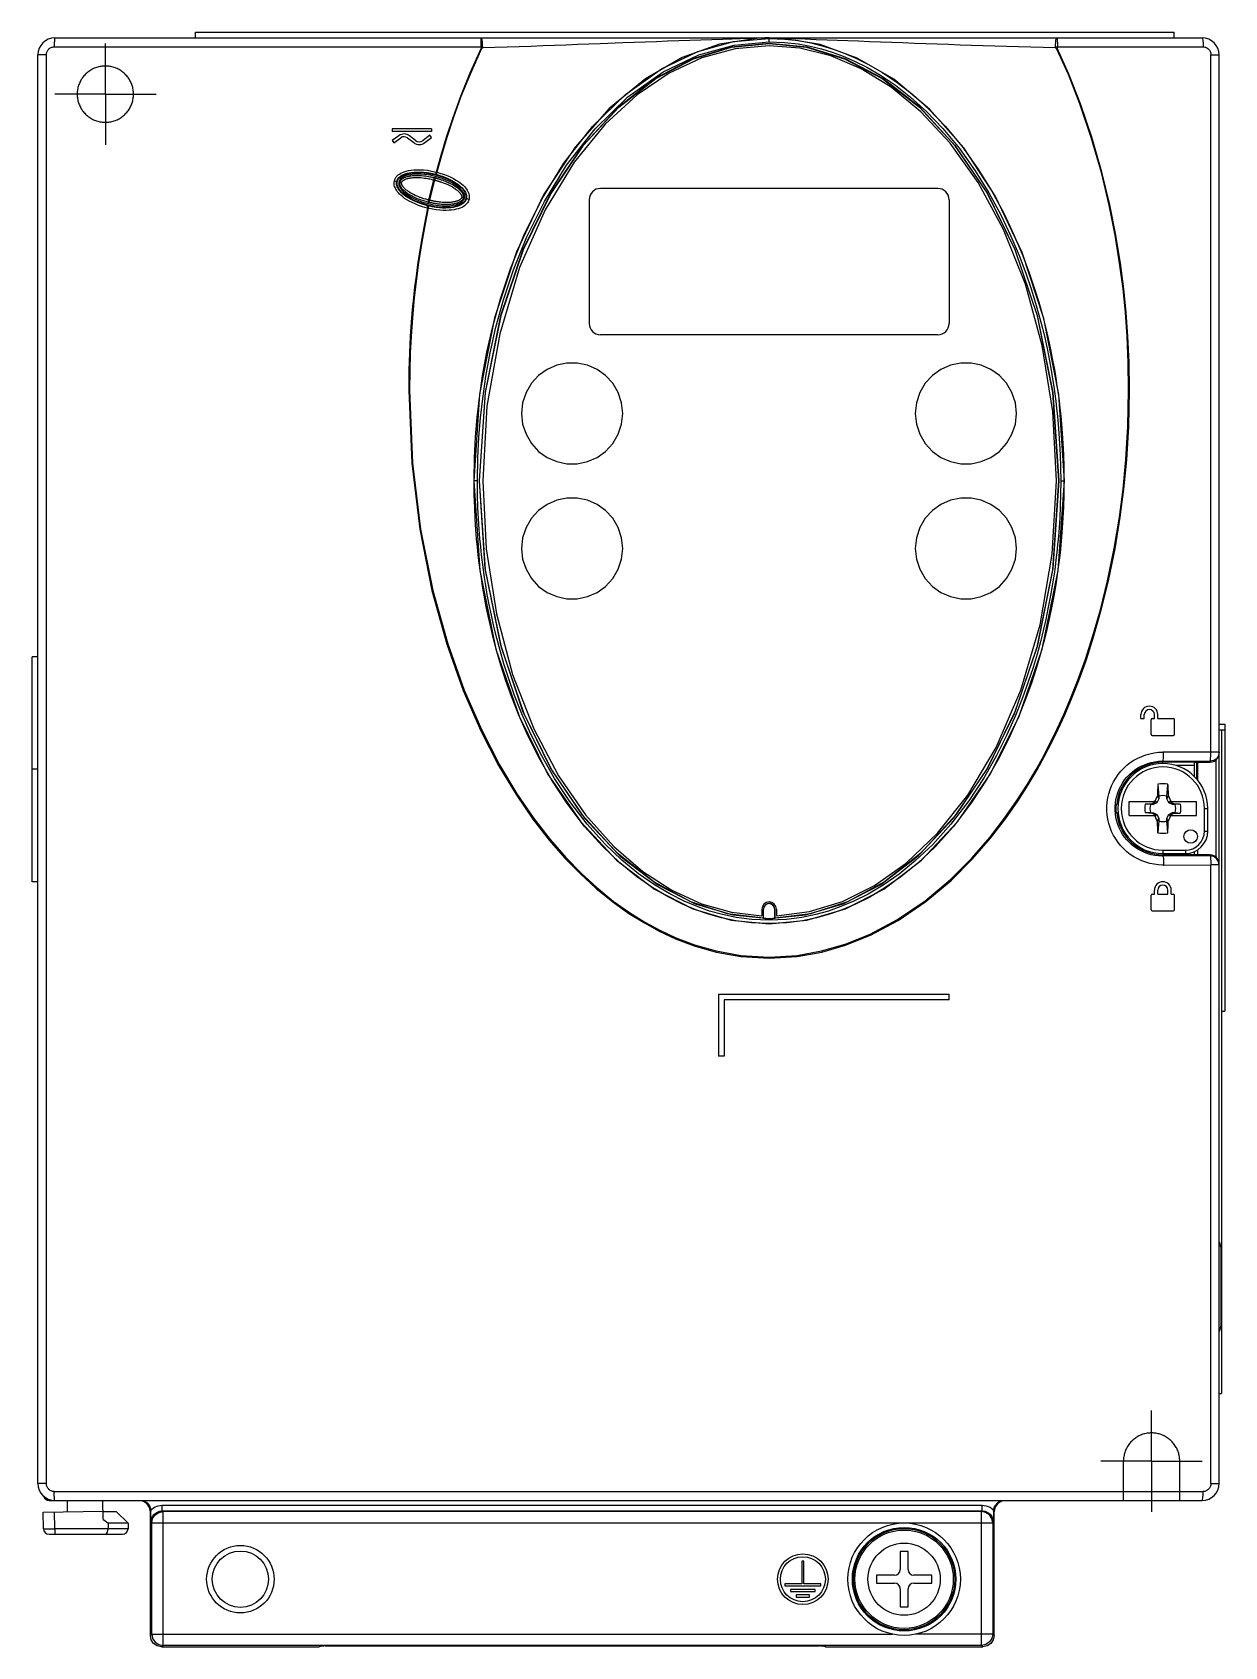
# Model space of a CAD drawing. Header units: millimetres. Extents: x 0 to 106, y 0 to 144.
import ezdxf

# ---------------------------------------------------------------- set-up
doc = ezdxf.new("R2010")
doc.units = ezdxf.units.MM

# ---------------------------------------------------------------- blocks, each defined once
blk = doc.blocks.new('atv31hu11m2f')
at = {"color": 4}
for p, q in [((-86.2, 33.08), (15.8, 33.08)), ((-73.7, 33.58), (13.3, 33.58)), ((-73.7, 33.08), (-73.7, 33.58)), ((-48.32, 33.08), (-48.33, 33.02)), ((-25.88, 32.75), (-22.7, 33.03)), ((-22.7, 33.08), (-23.08, 33.08)), ((-22.27, 33.07), (-22.7, 33.08)), ((-22.7, 32.73), (-22.7, 33.08)), ((-22.7, 33.03), (-21.31, 32.98)), ((-18.17, 32.49), (-21.41, 33.03)), ((2.88, 33.08), (2.9, 33.02)), ((13.3, 33.08), (13.3, 33.58)), ((-87.7, -95.42), (-87.7, 31.58)), ((-86.95, 31.58), (-87.7, 31.58)), ((-86.95, -95.42), (-86.95, 31.58)), ((-86.25, 32.28), (-48.34, 32.28)), ((-81.7, 28.08), (-81.7, 32.58)), ((-48.26, 32.14), (-48.31, 32.16)), ((-26.04, 32.25), (-22.7, 32.58)), ((-25.82, 32.45), (-22.7, 32.73)), ((-22.7, 32.59), (-22.7, 32.58)), ((2.94, 32.28), (15.87, 32.28)), ((16.58, -30.42), (16.58, 31.58)), ((16.58, 31.58), (17.3, 31.58)), ((17.3, -95.42), (17.3, 31.58)), ((-81.7, 28.08), (-86.2, 28.08)), ((-81.7, 28.08), (-77.2, 28.08)), ((-81.7, 28.08), (-81.7, 23.58)), ((-52.7, 25.01), (-56.2, 25.01)), ((-56.2, 25.01), (-56.2, 24.76)), ((-52.7, 24.76), (-56.2, 24.76)), ((-52.86, 24.44), (-53.46, 23.96)), ((-52.7, 24.24), (-52.86, 24.44)), ((-52.7, 25.01), (-52.7, 24.76)), ((-55.62, 24.38), (-56.2, 23.96)), ((-56.2, 23.96), (-56.06, 23.76)), ((-56.06, 23.76), (-55.44, 24.2)), ((-54.84, 24.19), (-54.29, 23.77)), ((-54.14, 23.96), (-54.66, 24.37)), ((-53.31, 23.77), (-52.7, 24.24)), ((-56, 20.38), (-55.97, 20.5)), ((-55.76, 20.32), (-55.8, 20.33)), ((-55.76, 20.32), (-55.61, 20.6)), ((-55.76, 20.01), (-55.76, 20.32)), ((-55.61, 20.29), (-55.52, 20.26)), ((-55.52, 20.26), (-55.46, 20.25)), ((-55.46, 20.25), (-55.37, 20.22)), ((-55.22, 20.72), (-55.37, 20.63)), ((-52.52, 20.46), (-52.97, 18.68)), ((-52.44, 20.44), (-52.88, 18.66)), ((-52.73, 21.05), (-52.34, 20.96)), ((-52.7, 21.25), (-52.29, 21.16)), ((-52.44, 20.44), (-52.52, 20.46)), ((-52.44, 20.44), (-52.4, 20.43)), ((-52.4, 20.77), (-52.43, 20.65)), ((-52.43, 20.65), (-52.4, 20.64)), ((-52.36, 20.92), (-52.35, 20.97)), ((-52.34, 20.96), (-51.98, 20.86)), ((-52.24, 21.14), (-52.29, 21.16)), ((-52.97, 18.68), (-52.88, 18.66)), ((-52.85, 18.65), (-52.88, 18.66)), ((-49.79, 18.83), (-50.04, 18.89)), ((-49.65, 18.8), (-49.79, 18.52)), ((-49.65, 19.11), (-49.65, 18.8)), ((-49.65, 18.8), (-49.61, 18.79)), ((-49.37, 18.73), (-49.41, 18.61)), ((-38.7, 18.7), (-38.7, 7.7)), ((-7.7, 19.7), (-37.7, 19.7)), ((-6.7, 18.7), (-6.7, 7.7)), ((-53.08, 17.95), (-53.11, 17.96)), ((-53.06, 17.95), (-53.08, 17.95)), ((-53, 17.94), (-53.06, 17.95)), ((-53.04, 18.2), (-53.05, 18.15)), ((-53.03, 18.15), (-53.05, 18.15)), ((-52.42, 18.08), (-53.04, 18.2)), ((-53, 18.14), (-53.03, 18.15)), ((-53, 18.35), (-52.97, 18.47)), ((-52.64, 18.07), (-53, 18.14)), ((-52.63, 17.86), (-53, 17.94)), ((-52.94, 18.47), (-52.97, 18.47)), ((-52.9, 18.45), (-52.94, 18.47)), ((-52.81, 18.64), (-52.85, 18.65)), ((-50.17, 18.4), (-50.03, 18.49)), ((-7.7, 6.7), (-37.7, 6.7)), ((-54.74, 1.78), (-54.67, 1.78)), ((9.34, 1.78), (9.26, 1.78)), ((-48.44, 1.4), (-48.95, -6.3)), ((-48.92, -6.3), (-48.95, -6.3)), ((-48.63, -6.3), (-48.92, -6.3)), ((-48.47, -6.3), (-48.45, -6.3)), ((3, -14.26), (3.55, -6.3)), ((3.06, -6.3), (3.05, -6.3)), ((3.22, -6.3), (3.55, -6.3)), ((-88.2, -41.92), (-88.2, -21.92)), ((-87.7, -21.92), (-88.2, -21.92)), ((10.35, -27.42), (10.35, -27.07)), ((10.65, -27.42), (10.65, -27.07)), ((11.55, -27.42), (11.55, -27.07)), ((11.85, -27.42), (11.85, -27.07)), ((10.35, -27.42), (10.65, -27.42)), ((11.25, -28.82), (11.25, -27.52)), ((11.35, -27.42), (11.55, -27.42)), ((11.85, -27.42), (13.25, -27.42)), ((13.35, -28.82), (13.35, -27.52)), ((17.3, -27.92), (17.8, -27.92)), ((17.3, -28.42), (17.8, -28.42)), ((17.5, -28.42), (17.5, -87.42)), ((17.8, -27.92), (17.8, -53.42)), ((11.35, -28.92), (13.25, -28.92)), ((12.37, -30.4), (12.3, -30.4)), ((12.3, -31.42), (12.3, -31.2)), ((15.1, -31.31), (12.3, -31.31)), ((16.58, -30.42), (12.37, -30.4)), ((15.1, -32.58), (15.1, -31.3)), ((15.1, -31.3), (16.5, -31.3)), ((15.1, -31.3), (16.5, -31.3)), ((15.33, -31.62), (15.33, -31.3)), ((15.37, -31.3), (15.37, -31.62)), ((15.39, -31.3), (15.39, -32.89)), ((16.5, -31.22), (16.5, -31.3)), ((16.5, -31.3), (16.5, -31.3)), ((17.3, -30.42), (16.58, -30.42)), ((17, -31.12), (17, -39.72)), ((-87.7, -31.92), (-88.2, -31.92)), ((15.1, -31.6), (13.49, -31.6)), ((15.33, -32.81), (15.33, -31.62)), ((15.37, -31.62), (15.33, -31.62)), ((15.37, -31.62), (15.37, -32.86)), ((11.83, -33.99), (11.83, -34.3)), ((11.85, -33.27), (11.83, -33.99)), ((11.94, -34.33), (11.94, -34.56)), ((12.66, -34.56), (12.66, -34.33)), ((8.2, -35), (8.18, -35.01)), ((8.2, -35.84), (8.18, -35.83)), ((8.25, -35), (8.2, -35)), ((8.2, -35.84), (8.25, -35.84)), ((8.33, -35.02), (8.22, -35.02)), ((8.33, -35.82), (8.22, -35.82)), ((8.33, -35), (8.25, -35)), ((8.25, -35.84), (8.33, -35.84)), ((8.32, -35.8), (8.31, -35.8)), ((9.3, -34.79), (11.71, -34.79)), ((9.3, -36.05), (9.3, -34.79)), ((10.73, -35.78), (11.21, -35.78)), ((11.44, -35.06), (11.21, -35.06)), ((11.32, -35.01), (11.44, -35.06)), ((11.34, -35.84), (11.48, -35.8)), ((11.78, -34.9), (11.44, -35.06)), ((11.48, -35.8), (11.78, -35.94)), ((11.61, -34.73), (11.67, -34.79)), ((11.71, -34.79), (11.7, -34.82)), ((11.7, -34.82), (11.78, -34.9)), ((11.94, -34.56), (11.78, -34.9)), ((12.82, -34.9), (12.66, -34.56)), ((12.9, -34.82), (12.82, -34.9)), ((13.16, -35.06), (12.82, -34.9)), ((12.82, -35.94), (13.16, -35.78)), ((12.89, -34.79), (15.3, -34.79)), ((12.9, -34.82), (12.89, -34.79)), ((12.99, -34.73), (12.93, -34.79)), ((13.28, -35.01), (13.16, -35.06)), ((13.38, -35.06), (13.16, -35.06)), ((13.28, -35.83), (13.16, -35.78)), ((13.16, -35.78), (13.38, -35.78)), ((15.3, -36.05), (15.3, -34.79)), ((16, -37.42), (16, -35.42)), ((16, -35.42), (16.3, -35.42)), ((16.3, -37.42), (16.3, -35.42)), ((9.3, -36.05), (11.71, -36.05)), ((11.61, -36.11), (11.67, -36.05)), ((11.7, -36.02), (11.78, -35.94)), ((11.7, -36.02), (11.71, -36.05)), ((11.78, -35.94), (11.94, -36.28)), ((11.94, -36.28), (11.94, -36.51)), ((12.66, -36.28), (12.82, -35.94)), ((12.66, -36.51), (12.66, -36.28)), ((12.74, -37.58), (12.76, -36.85)), ((12.76, -36.85), (12.77, -36.54)), ((12.9, -36.02), (12.82, -35.94)), ((12.89, -36.05), (12.9, -36.02)), ((12.89, -36.05), (15.3, -36.05)), ((12.99, -36.11), (12.93, -36.05)), ((16, -37.42), (16.3, -37.42)), ((12.3, -39.12), (14.3, -39.12)), ((12.3, -39.12), (12.3, -39.64)), ((12.3, -39.42), (14.3, -39.42)), ((15.1, -39.54), (12.3, -39.54)), ((14.3, -39.12), (14.3, -39.42)), ((15.1, -39.54), (15.1, -39.24)), ((16.5, -39.54), (15.1, -39.54)), ((16.5, -39.54), (15.1, -39.54)), ((15.39, -39.09), (15.39, -39.54)), ((16.5, -39.54), (16.5, -39.54)), ((16.5, -39.62), (16.5, -39.54)), ((12.3, -40.44), (12.37, -40.44)), ((12.37, -40.42), (16.58, -40.44)), ((16.58, -95.42), (16.58, -40.42)), ((17.3, -40.42), (16.58, -40.42)), ((-87.7, -41.92), (-88.2, -41.92)), ((11.35, -43.02), (11.55, -43.02)), ((11.55, -43.02), (11.55, -42.67)), ((11.85, -43.02), (11.85, -42.67)), ((11.85, -43.02), (12.75, -43.02)), ((12.75, -43.02), (12.75, -42.67)), ((13.05, -43.02), (13.05, -42.67)), ((13.05, -43.02), (13.25, -43.02)), ((-23.35, -44.37), (-23.35, -44.96)), ((-23.16, -44.15), (-23.21, -44.37)), ((-23.21, -45.16), (-23.21, -44.37)), ((-23.2, -44.37), (-23.21, -44.37)), ((-23.2, -45.17), (-23.2, -44.37)), ((-22.19, -44.37), (-22.24, -44.15)), ((-22.2, -44.37), (-22.2, -45.17)), ((-22.2, -44.37), (-22.19, -44.37)), ((-22.19, -45.16), (-22.19, -44.37)), ((-22.05, -44.37), (-22.05, -44.96)), ((11.25, -44.42), (11.25, -43.12)), ((13.35, -44.42), (13.35, -43.12)), ((-26.06, -45.35), (-22.7, -45.67)), ((-25.94, -44.88), (-22.7, -45.18)), ((-23.21, -45.16), (-23.2, -45.17)), ((-22.7, -45.65), (-22.7, -45.67)), ((-22.19, -45.16), (-22.2, -45.17)), ((-19.01, -44.77), (-22.19, -45.16)), ((11.35, -44.52), (13.25, -44.52)), ((-22.7, -48.72), (-22.7, -48.63)), ((-27.2, -51.92), (-6.7, -51.92)), ((-27.2, -51.92), (-27.2, -57.42)), ((-6.7, -52.42), (-26.7, -52.42)), ((-26.7, -52.42), (-26.7, -57.42)), ((-6.7, -52.42), (-6.7, -51.92)), ((17.5, -53.42), (17.8, -53.42)), ((-26.7, -57.42), (-27.2, -57.42)), ((17.45, -74.42), (17.45, -81.42)), ((17.3, -87.42), (17.5, -87.42)), ((11.3, -93.42), (11.3, -88.92)), ((11.3, -93.42), (6.8, -93.42)), ((8.8, -96.92), (8.8, -93.42)), ((11.3, -93.42), (15.8, -93.42)), ((11.3, -93.42), (11.3, -97.92)), ((13.8, -96.92), (13.8, -93.42)), ((-86.95, -95.42), (-87.7, -95.42)), ((-86.25, -96.12), (15.87, -96.12)), ((16.58, -95.42), (17.3, -95.42)), ((-86.7, -96.92), (15.8, -96.92)), ((-85.1, -96.92), (-85.1, -97.92)), ((-81.89, -98.6), (-81.92, -96.92)), ((-76.64, -97.34), (-3.76, -97.34)), ((-76.64, -97.84), (-76.64, -97.34)), ((-3.76, -97.84), (-3.76, -97.34)), ((-87.24, -97.96), (-81.91, -97.86)), ((-87.21, -99.43), (-87.24, -97.96)), ((-86.21, -99.43), (-86.24, -97.94)), ((-80.7, -97.92), (-81.91, -97.92)), ((-81.45, -98.94), (-81.45, -99.43)), ((-79.69, -98.94), (-81.45, -98.94)), ((-80.7, -97.92), (-79.69, -98.94)), ((-79.69, -98.94), (-79.69, -99.43)), ((-77.65, -97.87), (-77.7, -97.92)), ((-77.7, -108.92), (-77.7, -97.92)), ((-77.58, -98.9), (-77.64, -98.84)), ((-77.58, -108.8), (-77.58, -98.9)), ((-77.58, -98.9), (-2.82, -98.9)), ((-76.64, -97.84), (-3.76, -97.84)), ((-76.58, -97.9), (-76.64, -97.84)), ((-76.58, -109.8), (-76.58, -97.9)), ((-3.82, -97.9), (-76.58, -97.9)), ((-3.76, -97.84), (-3.82, -97.9)), ((-3.82, -109.8), (-3.82, -97.9)), ((-2.76, -98.84), (-2.82, -98.9)), ((-2.82, -98.9), (-2.82, -108.8)), ((-2.7, -97.92), (-2.75, -97.87)), ((-2.7, -108.92), (-2.7, -97.92)), ((-86.71, -99.92), (-80.19, -99.92)), ((-79.69, -99.43), (-86.21, -99.43)), ((-86.21, -99.43), (-86.21, -99.92)), ((-11.05, -101.47), (-11.05, -103.07)), ((-10.35, -101.47), (-11.05, -101.47)), ((-10.35, -103.07), (-10.35, -101.47)), ((-19.8, -102.32), (-19.8, -104.32)), ((-19.6, -102.32), (-19.8, -102.32)), ((-19.6, -104.32), (-19.6, -102.32)), ((-19.8, -104.32), (-21.3, -104.32)), ((-21.3, -104.32), (-21.3, -104.52)), ((-21.3, -104.52), (-18.1, -104.52)), ((-18.1, -104.32), (-19.6, -104.32)), ((-18.1, -104.52), (-18.1, -104.32)), ((-13.15, -103.57), (-13.15, -104.27)), ((-11.55, -103.57), (-13.15, -103.57)), ((-13.15, -104.27), (-11.55, -104.27)), ((-8.25, -103.57), (-9.85, -103.57)), ((-9.85, -104.27), (-8.25, -104.27)), ((-8.25, -104.27), (-8.25, -103.57)), ((-20.8, -104.82), (-20.8, -105.02)), ((-18.6, -104.82), (-20.8, -104.82)), ((-20.8, -105.02), (-18.6, -105.02)), ((-20.3, -105.32), (-20.3, -105.52)), ((-19.1, -105.32), (-20.3, -105.32)), ((-20.3, -105.52), (-19.1, -105.52)), ((-19.1, -105.52), (-19.1, -105.32)), ((-18.6, -105.02), (-18.6, -104.82)), ((-11.05, -104.77), (-11.05, -106.37)), ((-10.35, -106.37), (-10.35, -104.77)), ((-11.05, -106.37), (-10.35, -106.37)), ((-77.7, -108.92), (-77.58, -108.8)), ((-77.58, -108.8), (-11.74, -108.8)), ((-2.82, -108.8), (-9.67, -108.8)), ((-2.82, -108.8), (-2.7, -108.92)), ((-76.7, -109.92), (-76.58, -109.8)), ((-76.7, -109.92), (-62.7, -109.92)), ((-3.82, -109.8), (-76.58, -109.8)), ((-62.32, -109.84), (-62.7, -109.92)), ((-62.7, -109.92), (-62.65, -109.87)), ((-62.05, -109.84), (-62.37, -109.85)), ((-61.64, -109.84), (-62.05, -109.84)), ((-61.16, -109.83), (-61.64, -109.84)), ((-60.65, -109.83), (-61.16, -109.83)), ((-60.65, -109.83), (-19.75, -109.83)), ((-60.65, -109.83), (-60.65, -109.83)), ((-19.75, -109.83), (-19.75, -109.83)), ((-19.24, -109.83), (-19.75, -109.83)), ((-18.76, -109.84), (-19.24, -109.83)), ((-18.35, -109.84), (-18.76, -109.84)), ((-18.04, -109.85), (-18.35, -109.84)), ((-17.7, -109.92), (-18.06, -109.85)), ((-17.76, -109.87), (-17.7, -109.92)), ((-17.7, -109.92), (-3.7, -109.92)), ((-3.82, -109.8), (-3.7, -109.92))]:
    blk.add_line(p, q, dxfattribs=at)
for points in [[(-86.2, 33.08), (-86.22, 33.02), (-86.24, 32.85), (-86.25, 32.59), (-86.25, 32.28)], [(-23.82, 33.04), (-27.12, 32.52), (-30.43, 31.33), (-33.7, 29.45), (-36.91, 26.81), (-39.95, 23.38), (-42.75, 19.12), (-45.16, 14.08), (-47.11, 8.2), (-48.44, 1.4)], [(-48.33, 33.02), (-48.33, 32.85), (-48.34, 32.58), (-48.34, 32.28)], [(-48.16, 32.19), (-48.17, 32.46), (-48.19, 32.7), (-48.22, 32.9), (-48.27, 33.03), (-48.32, 33.08)], [(-23.82, 33.04), (-24.56, 33.02), (-25.26, 33), (-26.01, 32.97), (-26.85, 32.95), (-27.79, 32.91), (-28.77, 32.88), (-29.75, 32.85), (-30.74, 32.81), (-31.73, 32.78), (-32.71, 32.74), (-33.71, 32.7), (-34.71, 32.67), (-35.71, 32.63)], [(-23.08, 33.08), (-23.45, 33.06), (-23.82, 33.04)], [(-21.41, 33.03), (-21.84, 33.06), (-22.27, 33.07)], [(2.76, 32.19), (1.65, 32.22), (0.56, 32.25), (-0.52, 32.28), (-1.59, 32.31), (-2.64, 32.34), (-3.68, 32.37), (-4.71, 32.41), (-5.73, 32.44), (-6.75, 32.48), (-7.76, 32.51), (-8.78, 32.55), (-9.79, 32.59), (-10.8, 32.63), (-11.8, 32.66), (-12.79, 32.7), (-13.79, 32.74), (-14.76, 32.78), (-15.7, 32.81), (-16.62, 32.85), (-17.55, 32.89), (-18.52, 32.92), (-19.49, 32.96), (-20.45, 33), (-21.41, 33.03)], [(2.76, 32.19), (2.76, 32.45), (2.78, 32.7), (2.8, 32.9), (2.84, 33.03), (2.88, 33.08)], [(2.9, 33.02), (2.92, 32.85), (2.93, 32.58), (2.94, 32.28)], [(15.8, 33.08), (15.83, 33.02), (15.85, 32.85), (15.87, 32.59), (15.87, 32.28)], [(-86.95, 31.58), (-86.95, 31.65), (-86.94, 31.72), (-86.92, 31.8), (-86.89, 31.86), (-86.86, 31.93), (-86.82, 31.99), (-86.77, 32.05), (-86.72, 32.1), (-86.66, 32.15), (-86.6, 32.19), (-86.53, 32.22), (-86.47, 32.25), (-86.4, 32.26), (-86.32, 32.28), (-86.25, 32.28)], [(-48.31, 32.16), (-49.31, 29.94), (-50.14, 27.88), (-50.83, 25.98), (-51.41, 24.24), (-51.89, 22.64), (-52.29, 21.16)], [(-48.26, 32.14), (-49.26, 29.92), (-50.09, 27.86), (-50.78, 25.96), (-51.35, 24.22), (-51.83, 22.62), (-52.24, 21.14)], [(-48.92, -6.3), (-48.88, -4.24), (-48.79, -2.38), (-48.65, -0.67), (-48.45, 1.08), (-48.17, 3.03), (-47.78, 5.15), (-47.27, 7.43), (-46.59, 9.88), (-45.7, 12.56), (-44.51, 15.51), (-42.94, 18.69), (-40.94, 21.95), (-38.39, 25.2), (-35.46, 28.05), (-32.27, 30.32), (-29.05, 31.86), (-25.88, 32.75)], [(-48.63, -6.3), (-48.59, -4.25), (-48.5, -2.4), (-48.36, -0.7), (-48.16, 1.04), (-47.88, 2.98), (-47.5, 5.09), (-46.98, 7.36), (-46.32, 9.8), (-45.43, 12.46), (-44.25, 15.39), (-42.68, 18.55), (-40.7, 21.78), (-38.17, 25), (-35.27, 27.83), (-32.12, 30.06), (-28.95, 31.58), (-25.82, 32.45)], [(-22.7, 32.59), (-26.08, 32.26), (-29.47, 31.22), (-32.82, 29.46), (-36.11, 26.9), (-39.25, 23.49), (-42.11, 19.26), (-44.57, 14.24), (-46.55, 8.39), (-47.93, 1.57), (-48.47, -6.3)], [(-48.45, -6.3), (-47.92, 1.58), (-46.54, 8.4), (-44.55, 14.26), (-42.09, 19.27), (-39.22, 23.51), (-36.07, 26.91), (-32.77, 29.47), (-29.42, 31.23), (-26.04, 32.25)], [(-48.16, 32.19), (-48.19, 32.26), (-48.26, 32.29), (-48.34, 32.27)], [(-48.34, 32.28), (-48.33, 32.26), (-48.31, 32.24), (-48.3, 32.21), (-48.3, 32.19), (-48.31, 32.16)], [(-48.16, 32.19), (-48.2, 32.18), (-48.24, 32.17), (-48.26, 32.14)], [(-35.71, 32.63), (-37.73, 32.55), (-38.73, 32.51), (-39.74, 32.48), (-40.76, 32.44), (-41.78, 32.4), (-42.81, 32.37), (-43.86, 32.33), (-44.92, 32.29), (-45.99, 32.26), (-47.07, 32.22), (-48.16, 32.19)], [(-22.71, 32.38), (-25.72, 32.11), (-28.68, 31.3), (-31.59, 29.95), (-34.44, 28.02), (-37.28, 25.41), (-40.03, 22.03), (-42.61, 17.79), (-44.88, 12.68), (-46.65, 6.78), (-47.78, 0.36), (-48.16, -6.3)], [(2.84, -6.3), (2.51, -0.14), (1.56, 5.73), (0.08, 11.18), (-1.86, 16.04), (-4.13, 20.24), (-6.6, 23.72), (-9.2, 26.52), (-11.84, 28.71), (-14.51, 30.33), (-17.22, 31.48), (-19.96, 32.16), (-22.71, 32.38)], [(-22.7, 32.73), (-21.33, 32.68), (-20.13, 32.54), (-19.05, 32.34), (-18.05, 32.1), (-17.09, 31.81), (-16.13, 31.45), (-15.12, 31.02), (-14.01, 30.47), (-12.79, 29.76), (-11.48, 28.88), (-10.12, 27.81), (-8.72, 26.55), (-7.27, 25.04), (-5.78, 23.24), (-4.38, 21.28), (-3.16, 19.31), (-2.1, 17.36), (-1.2, 15.47), (-0.47, 13.74), (0.12, 12.18), (0.6, 10.77), (0.99, 9.51), (1.31, 8.35), (1.59, 7.29), (1.83, 6.29), (2.04, 5.32), (2.22, 4.39), (2.37, 3.55), (2.5, 2.79), (2.61, 2.1), (2.7, 1.44), (2.78, 0.79), (2.86, 0.14), (2.93, -0.54), (3, -1.28), (3.06, -2.08), (3.12, -2.98), (3.17, -3.98), (3.2, -5.09), (3.22, -6.3)], [(3.06, -6.3), (2.53, 1.56), (1.15, 8.39), (-0.84, 14.25), (-3.3, 19.27), (-6.17, 23.5), (-9.31, 26.91), (-12.59, 29.46), (-15.94, 31.23), (-19.33, 32.26), (-22.7, 32.59)], [(-22.7, 32.58), (-19.37, 32.25), (-15.99, 31.23), (-12.64, 29.48), (-9.34, 26.92), (-6.19, 23.52), (-3.32, 19.28), (-0.86, 14.26), (1.13, 8.4), (2.51, 1.57), (3.05, -6.3)], [(-21.31, 32.98), (-20.09, 32.84), (-18.99, 32.64), (-17.97, 32.39), (-17, 32.09), (-16.02, 31.73), (-14.99, 31.29), (-13.87, 30.73), (-12.63, 30.01), (-11.31, 29.12), (-9.93, 28.04), (-8.51, 26.76), (-7.05, 25.24), (-5.55, 23.43), (-4.14, 21.45), (-2.9, 19.46), (-1.84, 17.5), (-0.94, 15.59), (-0.2, 13.85), (0.39, 12.28), (0.87, 10.87), (1.27, 9.59), (1.59, 8.43), (1.87, 7.36), (2.11, 6.36), (2.32, 5.38), (2.5, 4.45), (2.66, 3.6), (2.79, 2.84), (2.89, 2.14), (2.99, 1.48), (3.07, 0.83), (3.15, 0.17), (3.22, -0.51), (3.29, -1.25), (3.35, -2.06), (3.41, -2.96), (3.46, -3.97), (3.49, -5.08), (3.51, -6.3)], [(3.55, -6.3), (3.04, 1.37), (1.72, 8.15), (-0.22, 14.01), (-2.62, 19.05), (-5.4, 23.31), (-8.43, 26.74), (-11.62, 29.4), (-14.88, 31.29), (-18.17, 32.49)], [(2.94, 32.27), (2.86, 32.3), (2.79, 32.26), (2.76, 32.19)], [(2.76, 32.19), (2.8, 32.18), (2.83, 32.17), (2.86, 32.14)], [(2.86, 32.14), (2.87, 32.15), (2.9, 32.17)], [(9.26, 1.78), (9.23, 4.26), (9.12, 6.54), (8.97, 8.66), (8.76, 10.79), (8.46, 13.06), (8.06, 15.54), (7.53, 18.21), (6.84, 21.12), (5.94, 24.24), (4.93, 27.21), (3.9, 29.83), (2.86, 32.14)], [(2.94, 32.28), (2.92, 32.26), (2.91, 32.24), (2.9, 32.21), (2.9, 32.19), (2.9, 32.17)], [(9.34, 1.78), (9.3, 4.26), (9.2, 6.54), (9.04, 8.66), (8.82, 10.79), (8.53, 13.07), (8.12, 15.55), (7.59, 18.23), (6.89, 21.14), (5.99, 24.26), (4.98, 27.22), (3.94, 29.85), (2.9, 32.17)], [(15.87, 32.28), (15.95, 32.28), (16.02, 32.26), (16.09, 32.25), (16.16, 32.22), (16.22, 32.19), (16.29, 32.15), (16.34, 32.1), (16.4, 32.05), (16.44, 31.99), (16.48, 31.93), (16.52, 31.86), (16.54, 31.8), (16.56, 31.72), (16.57, 31.65), (16.58, 31.58)], [(-79.2, 28.08), (-79.2, 28.18), (-79.21, 28.28), (-79.22, 28.37), (-79.23, 28.47), (-79.25, 28.57), (-79.27, 28.66), (-79.3, 28.76), (-79.32, 28.85), (-79.36, 28.95), (-79.39, 29.04), (-79.43, 29.13), (-79.47, 29.22), (-79.52, 29.3), (-79.57, 29.39), (-79.62, 29.47), (-79.68, 29.55), (-79.74, 29.63), (-79.8, 29.7), (-79.87, 29.78), (-79.93, 29.85), (-80, 29.92), (-80.08, 29.98), (-80.15, 30.04), (-80.23, 30.1), (-80.31, 30.16), (-80.4, 30.21), (-80.48, 30.26), (-80.57, 30.31), (-80.66, 30.35), (-80.75, 30.39), (-80.84, 30.43), (-80.93, 30.46), (-81.02, 30.49), (-81.12, 30.51), (-81.21, 30.53), (-81.31, 30.55), (-81.41, 30.56), (-81.51, 30.57), (-81.6, 30.58), (-81.7, 30.58), (-81.8, 30.58), (-81.9, 30.57), (-82, 30.56), (-82.09, 30.55), (-82.19, 30.53), (-82.29, 30.51), (-82.38, 30.49), (-82.48, 30.46), (-82.57, 30.43), (-82.66, 30.39), (-82.75, 30.35), (-82.84, 30.31), (-82.93, 30.26), (-83.01, 30.21), (-83.09, 30.16), (-83.17, 30.1), (-83.25, 30.04), (-83.33, 29.98), (-83.4, 29.92), (-83.47, 29.85), (-83.54, 29.78), (-83.61, 29.7), (-83.67, 29.63), (-83.73, 29.55), (-83.78, 29.47), (-83.84, 29.39), (-83.89, 29.3), (-83.93, 29.22), (-83.98, 29.13), (-84.01, 29.04), (-84.05, 28.95), (-84.08, 28.85), (-84.11, 28.76), (-84.14, 28.66), (-84.16, 28.57), (-84.17, 28.47), (-84.19, 28.37), (-84.2, 28.28), (-84.2, 28.18), (-84.2, 28.08)], [(-84.2, 28.08), (-84.2, 27.98), (-84.2, 27.88), (-84.19, 27.79), (-84.17, 27.69), (-84.16, 27.59), (-84.14, 27.5), (-84.11, 27.4), (-84.08, 27.31), (-84.05, 27.21), (-84.01, 27.12), (-83.98, 27.03), (-83.93, 26.94), (-83.89, 26.86), (-83.84, 26.77), (-83.78, 26.69), (-83.73, 26.61), (-83.67, 26.53), (-83.61, 26.46), (-83.54, 26.38), (-83.47, 26.31), (-83.4, 26.24), (-83.33, 26.18), (-83.25, 26.12), (-83.17, 26.06), (-83.09, 26), (-83.01, 25.95), (-82.93, 25.9), (-82.84, 25.85), (-82.75, 25.81), (-82.66, 25.77), (-82.57, 25.73), (-82.48, 25.7), (-82.38, 25.67), (-82.29, 25.65), (-82.19, 25.63), (-82.09, 25.61), (-82, 25.6), (-81.9, 25.59), (-81.8, 25.58), (-81.7, 25.58), (-81.6, 25.58), (-81.51, 25.59), (-81.41, 25.6), (-81.31, 25.61), (-81.21, 25.63), (-81.12, 25.65), (-81.02, 25.67), (-80.93, 25.7), (-80.84, 25.73), (-80.75, 25.77), (-80.66, 25.81), (-80.57, 25.85), (-80.48, 25.9), (-80.4, 25.95), (-80.31, 26), (-80.23, 26.06), (-80.15, 26.12), (-80.08, 26.18), (-80, 26.24), (-79.93, 26.31), (-79.87, 26.38), (-79.8, 26.46), (-79.74, 26.53), (-79.68, 26.61), (-79.62, 26.69), (-79.57, 26.77), (-79.52, 26.86), (-79.47, 26.94), (-79.43, 27.03), (-79.39, 27.12), (-79.36, 27.21), (-79.32, 27.31), (-79.3, 27.4), (-79.27, 27.5), (-79.25, 27.59), (-79.23, 27.69), (-79.22, 27.79), (-79.21, 27.88), (-79.2, 27.98), (-79.2, 28.08)], [(-56.02, 20), (-56.03, 20.12), (-56.03, 20.25), (-56, 20.38)], [(-56, 20.38), (-55.91, 20.36), (-55.83, 20.34), (-55.8, 20.33)], [(-55.97, 20.5), (-55.91, 20.61), (-55.84, 20.72)], [(-55.84, 20.72), (-55.76, 20.81), (-55.67, 20.9), (-55.56, 20.98), (-55.44, 21.05), (-55.3, 21.12), (-55.13, 21.18), (-54.95, 21.24), (-54.75, 21.29), (-54.52, 21.33), (-54.28, 21.35), (-54.02, 21.36), (-53.73, 21.36), (-53.41, 21.34), (-53.07, 21.31), (-52.7, 21.25)], [(-55.79, 19.94), (-55.81, 20.03), (-55.82, 20.13), (-55.82, 20.23), (-55.8, 20.33)], [(-55.8, 20.33), (-55.77, 20.42), (-55.73, 20.51), (-55.68, 20.59), (-55.61, 20.67), (-55.53, 20.74), (-55.44, 20.81), (-55.34, 20.87), (-55.21, 20.94), (-55.06, 21), (-54.89, 21.05), (-54.7, 21.09), (-54.49, 21.13), (-54.26, 21.15), (-54.01, 21.16), (-53.73, 21.16), (-53.42, 21.14), (-53.09, 21.11), (-52.73, 21.05)], [(-55.61, 20.29), (-55.63, 20.15), (-55.61, 20.02), (-55.56, 19.87), (-55.48, 19.72)], [(-55.61, 20.6), (-55.33, 20.82), (-54.97, 20.98), (-54.55, 21.07), (-54.07, 21.11), (-53.55, 21.11), (-52.98, 21.04), (-52.36, 20.92)], [(-55.37, 20.63), (-55.49, 20.52), (-55.57, 20.41), (-55.61, 20.29)], [(-52.97, 18.47), (-53.04, 18.49), (-53.12, 18.51), (-53.2, 18.53), (-53.3, 18.56), (-53.4, 18.59), (-53.5, 18.62), (-53.62, 18.66), (-53.75, 18.71), (-53.88, 18.76), (-54.03, 18.82), (-54.19, 18.89), (-54.35, 18.96), (-54.49, 19.04), (-54.61, 19.1), (-54.71, 19.17), (-54.81, 19.23), (-54.89, 19.29), (-54.97, 19.34), (-55.04, 19.4), (-55.09, 19.45), (-55.15, 19.49), (-55.2, 19.54), (-55.24, 19.58), (-55.28, 19.62), (-55.31, 19.66), (-55.34, 19.7), (-55.37, 19.74), (-55.39, 19.77), (-55.41, 19.8), (-55.43, 19.83), (-55.45, 19.86), (-55.46, 19.89), (-55.48, 19.92), (-55.49, 19.95), (-55.5, 19.97), (-55.5, 19.99), (-55.51, 20.02), (-55.52, 20.04), (-55.52, 20.05), (-55.52, 20.07), (-55.53, 20.09), (-55.53, 20.11), (-55.53, 20.12), (-55.53, 20.14), (-55.53, 20.15), (-55.53, 20.16), (-55.53, 20.17), (-55.53, 20.18), (-55.53, 20.19), (-55.53, 20.2), (-55.53, 20.21), (-55.53, 20.21), (-55.53, 20.22), (-55.53, 20.23), (-55.52, 20.23), (-55.52, 20.24), (-55.52, 20.25), (-55.52, 20.25), (-55.52, 20.26), (-55.52, 20.26)], [(-55.52, 20.26), (-55.52, 20.27), (-55.52, 20.27), (-55.51, 20.28), (-55.51, 20.28), (-55.51, 20.29), (-55.51, 20.3), (-55.51, 20.3), (-55.5, 20.31), (-55.5, 20.32), (-55.5, 20.32), (-55.49, 20.33), (-55.49, 20.34), (-55.49, 20.35), (-55.48, 20.36), (-55.48, 20.37), (-55.47, 20.38), (-55.46, 20.39), (-55.45, 20.41), (-55.44, 20.42), (-55.43, 20.43), (-55.42, 20.45), (-55.41, 20.46), (-55.39, 20.48), (-55.38, 20.49), (-55.36, 20.51), (-55.34, 20.53), (-55.32, 20.54), (-55.29, 20.56), (-55.27, 20.58), (-55.24, 20.6), (-55.21, 20.62), (-55.17, 20.64), (-55.14, 20.66), (-55.1, 20.67), (-55.05, 20.69), (-55, 20.71), (-54.95, 20.73), (-54.89, 20.75), (-54.83, 20.77), (-54.76, 20.78), (-54.68, 20.8), (-54.6, 20.81), (-54.51, 20.83), (-54.41, 20.84), (-54.3, 20.85), (-54.19, 20.86), (-54.06, 20.86), (-53.92, 20.86), (-53.77, 20.85), (-53.6, 20.85), (-53.43, 20.83), (-53.26, 20.81), (-53.12, 20.79), (-52.98, 20.77), (-52.87, 20.74), (-52.76, 20.72), (-52.67, 20.7), (-52.58, 20.68), (-52.51, 20.66), (-52.43, 20.65)], [(-52.97, 18.68), (-53.04, 18.7), (-53.11, 18.71), (-53.19, 18.74), (-53.28, 18.76), (-53.38, 18.79), (-53.48, 18.82), (-53.6, 18.86), (-53.72, 18.9), (-53.85, 18.95), (-53.99, 19.01), (-54.15, 19.08), (-54.3, 19.15), (-54.43, 19.22), (-54.55, 19.29), (-54.65, 19.35), (-54.74, 19.4), (-54.82, 19.46), (-54.89, 19.51), (-54.95, 19.56), (-55.01, 19.61), (-55.05, 19.65), (-55.1, 19.69), (-55.14, 19.73), (-55.17, 19.77), (-55.2, 19.8), (-55.23, 19.83), (-55.25, 19.86), (-55.27, 19.89), (-55.29, 19.92), (-55.3, 19.94), (-55.31, 19.97), (-55.33, 19.99), (-55.34, 20.01), (-55.34, 20.03), (-55.35, 20.05), (-55.36, 20.06), (-55.36, 20.08), (-55.36, 20.09), (-55.37, 20.11), (-55.37, 20.12), (-55.37, 20.13), (-55.37, 20.14), (-55.37, 20.15), (-55.38, 20.16), (-55.38, 20.16), (-55.38, 20.17), (-55.38, 20.17), (-55.38, 20.18), (-55.37, 20.18), (-55.37, 20.19), (-55.37, 20.19), (-55.37, 20.2), (-55.37, 20.2), (-55.37, 20.2), (-55.37, 20.21), (-55.37, 20.21), (-55.37, 20.22), (-55.37, 20.22), (-55.37, 20.22), (-55.37, 20.22)], [(-55.37, 20.22), (-55.37, 20.23), (-55.37, 20.23), (-55.37, 20.23), (-55.36, 20.24), (-55.36, 20.24), (-55.36, 20.24), (-55.36, 20.25), (-55.36, 20.25), (-55.36, 20.26), (-55.36, 20.26), (-55.36, 20.26), (-55.35, 20.27), (-55.35, 20.27), (-55.35, 20.28), (-55.35, 20.28), (-55.34, 20.29), (-55.34, 20.3), (-55.33, 20.3), (-55.33, 20.31), (-55.32, 20.32), (-55.31, 20.33), (-55.3, 20.34), (-55.29, 20.35), (-55.28, 20.36), (-55.27, 20.37), (-55.25, 20.39), (-55.24, 20.4), (-55.22, 20.41), (-55.2, 20.43), (-55.18, 20.44), (-55.15, 20.46), (-55.12, 20.47), (-55.09, 20.49), (-55.06, 20.5), (-55.02, 20.52), (-54.97, 20.54), (-54.93, 20.55), (-54.87, 20.57), (-54.82, 20.59), (-54.75, 20.6), (-54.68, 20.62), (-54.61, 20.63), (-54.52, 20.64), (-54.43, 20.65), (-54.33, 20.66), (-54.22, 20.67), (-54.1, 20.67), (-53.96, 20.67), (-53.82, 20.67), (-53.66, 20.66), (-53.49, 20.64), (-53.33, 20.62), (-53.19, 20.6), (-53.06, 20.58), (-52.95, 20.56), (-52.85, 20.54), (-52.75, 20.52), (-52.67, 20.5), (-52.6, 20.48), (-52.52, 20.46)], [(-52.4, 20.77), (-52.87, 20.87), (-53.29, 20.93), (-53.67, 20.97), (-54.01, 20.97), (-54.32, 20.96), (-54.59, 20.92), (-54.83, 20.87), (-55.04, 20.81), (-55.22, 20.72)], [(-52.43, 20.65), (-52.45, 20.64), (-52.47, 20.61), (-52.49, 20.57), (-52.51, 20.52), (-52.52, 20.46)], [(-52.43, 20.65), (-52.42, 20.63), (-52.42, 20.6), (-52.42, 20.55), (-52.42, 20.5), (-52.44, 20.44)], [(-49.93, 19.4), (-50.05, 19.56), (-50.2, 19.72), (-50.39, 19.88), (-50.62, 20.03), (-50.88, 20.19), (-51.18, 20.35), (-51.54, 20.5), (-51.94, 20.64), (-52.4, 20.77)], [(-52.4, 20.64), (-52.35, 20.63), (-52.33, 20.62), (-52.3, 20.61), (-52.28, 20.61), (-52.25, 20.6), (-52.21, 20.59), (-52.18, 20.58), (-52.14, 20.57), (-52.1, 20.56), (-52.06, 20.55), (-52.01, 20.53), (-51.96, 20.52), (-51.91, 20.5), (-51.85, 20.48), (-51.78, 20.46), (-51.71, 20.43), (-51.64, 20.41), (-51.56, 20.38), (-51.47, 20.34), (-51.37, 20.3), (-51.27, 20.26), (-51.16, 20.21), (-51.04, 20.15), (-50.91, 20.08), (-50.78, 20.01), (-50.67, 19.94), (-50.58, 19.88), (-50.49, 19.82), (-50.41, 19.76), (-50.35, 19.71), (-50.29, 19.65), (-50.24, 19.61), (-50.19, 19.56), (-50.15, 19.52), (-50.11, 19.48), (-50.08, 19.44), (-50.05, 19.4), (-50.02, 19.36), (-50, 19.33), (-49.98, 19.3), (-49.96, 19.27), (-49.95, 19.24), (-49.93, 19.21), (-49.92, 19.18), (-49.91, 19.16), (-49.9, 19.13), (-49.9, 19.11), (-49.89, 19.09), (-49.89, 19.07), (-49.88, 19.05), (-49.88, 19.04), (-49.88, 19.02), (-49.88, 19), (-49.87, 18.99), (-49.87, 18.97), (-49.87, 18.96), (-49.87, 18.95), (-49.87, 18.94), (-49.87, 18.93), (-49.88, 18.92), (-49.88, 18.91), (-49.88, 18.91), (-49.88, 18.9), (-49.88, 18.89), (-49.88, 18.89), (-49.88, 18.88), (-49.88, 18.87), (-49.88, 18.87), (-49.89, 18.86), (-49.89, 18.86)], [(-52.4, 20.43), (-52.36, 20.42), (-52.34, 20.42), (-52.31, 20.41), (-52.28, 20.4), (-52.26, 20.4), (-52.22, 20.39), (-52.19, 20.38), (-52.16, 20.37), (-52.12, 20.36), (-52.07, 20.34), (-52.03, 20.33), (-51.98, 20.32), (-51.93, 20.3), (-51.87, 20.28), (-51.81, 20.26), (-51.74, 20.24), (-51.67, 20.21), (-51.59, 20.18), (-51.51, 20.15), (-51.41, 20.11), (-51.31, 20.07), (-51.21, 20.02), (-51.09, 19.96), (-50.97, 19.9), (-50.85, 19.83), (-50.74, 19.76), (-50.65, 19.7), (-50.57, 19.65), (-50.5, 19.59), (-50.44, 19.54), (-50.38, 19.5), (-50.33, 19.45), (-50.29, 19.41), (-50.25, 19.37), (-50.22, 19.34), (-50.19, 19.3), (-50.17, 19.27), (-50.15, 19.24), (-50.13, 19.21), (-50.11, 19.19), (-50.1, 19.16), (-50.08, 19.14), (-50.07, 19.12), (-50.06, 19.1), (-50.06, 19.08), (-50.05, 19.06), (-50.04, 19.05), (-50.04, 19.03), (-50.04, 19.02), (-50.03, 19.01), (-50.03, 18.99), (-50.03, 18.98), (-50.03, 18.97), (-50.03, 18.97), (-50.03, 18.96), (-50.03, 18.95), (-50.03, 18.95), (-50.03, 18.94), (-50.03, 18.94), (-50.03, 18.93), (-50.03, 18.93), (-50.03, 18.92), (-50.03, 18.92), (-50.03, 18.92), (-50.03, 18.91), (-50.03, 18.91), (-50.03, 18.9), (-50.03, 18.9), (-50.04, 18.9), (-50.04, 18.89)], [(-52.36, 20.92), (-51.76, 20.74), (-51.23, 20.53), (-50.76, 20.29), (-50.36, 20.03), (-50.03, 19.74), (-49.79, 19.44), (-49.65, 19.11)], [(-52.29, 21.16), (-52.32, 21.06), (-52.33, 20.99), (-52.34, 20.96)], [(-52.24, 21.14), (-52.27, 21.05), (-52.31, 20.98), (-52.34, 20.96)], [(-52.24, 21.14), (-51.88, 21.04), (-51.55, 20.93), (-51.26, 20.81), (-50.99, 20.69), (-50.76, 20.57), (-50.55, 20.45), (-50.36, 20.34), (-50.19, 20.22), (-50.04, 20.1), (-49.9, 19.98), (-49.79, 19.86), (-49.69, 19.75), (-49.61, 19.64), (-49.53, 19.54), (-49.47, 19.43), (-49.43, 19.32), (-49.39, 19.21)], [(-51.98, 20.86), (-51.67, 20.75), (-51.38, 20.64), (-51.13, 20.53), (-50.9, 20.41), (-50.7, 20.3), (-50.52, 20.18), (-50.36, 20.07), (-50.21, 19.96), (-50.09, 19.85), (-49.98, 19.74), (-49.89, 19.64), (-49.82, 19.54), (-49.75, 19.45), (-49.7, 19.36), (-49.66, 19.27), (-49.63, 19.17), (-49.6, 19.08), (-49.59, 18.98), (-49.6, 18.89), (-49.61, 18.79)], [(-53.11, 17.96), (-53.51, 18.07), (-53.86, 18.19), (-54.17, 18.32), (-54.44, 18.44), (-54.69, 18.57), (-54.91, 18.7), (-55.1, 18.82), (-55.27, 18.95), (-55.42, 19.07), (-55.55, 19.2), (-55.66, 19.32), (-55.75, 19.43), (-55.83, 19.54), (-55.89, 19.65), (-55.95, 19.77), (-55.99, 19.88), (-56.02, 20)], [(-53.05, 18.15), (-53.44, 18.26), (-53.78, 18.38), (-54.09, 18.5), (-54.35, 18.62), (-54.59, 18.74), (-54.79, 18.87), (-54.98, 18.99), (-55.14, 19.11), (-55.28, 19.22), (-55.4, 19.34), (-55.5, 19.45), (-55.58, 19.55), (-55.65, 19.65), (-55.71, 19.75), (-55.75, 19.84), (-55.79, 19.94)], [(-53.04, 18.2), (-53.64, 18.38), (-54.18, 18.59), (-54.64, 18.83), (-55.04, 19.09), (-55.37, 19.37), (-55.62, 19.68), (-55.76, 20.01)], [(-55.48, 19.72), (-55.36, 19.56), (-55.21, 19.41), (-55.02, 19.25), (-54.8, 19.09), (-54.53, 18.93), (-54.23, 18.78), (-53.88, 18.63), (-53.47, 18.48), (-53, 18.35)], [(-52.97, 18.47), (-52.98, 18.49), (-52.99, 18.52), (-52.99, 18.57), (-52.98, 18.62), (-52.97, 18.68)], [(-52.97, 18.47), (-52.96, 18.48), (-52.94, 18.51), (-52.92, 18.55), (-52.9, 18.6), (-52.88, 18.66)], [(-49.89, 18.86), (-49.89, 18.85), (-49.89, 18.85), (-49.89, 18.84), (-49.89, 18.84), (-49.89, 18.83), (-49.9, 18.82), (-49.9, 18.82), (-49.9, 18.81), (-49.9, 18.8), (-49.91, 18.8), (-49.91, 18.79), (-49.91, 18.78), (-49.92, 18.77), (-49.92, 18.76), (-49.93, 18.75), (-49.94, 18.74), (-49.94, 18.72), (-49.95, 18.71), (-49.96, 18.7), (-49.97, 18.68), (-49.99, 18.67), (-50, 18.65), (-50.01, 18.64), (-50.03, 18.62), (-50.05, 18.61), (-50.07, 18.59), (-50.09, 18.57), (-50.12, 18.55), (-50.14, 18.53), (-50.17, 18.51), (-50.21, 18.5), (-50.24, 18.48), (-50.28, 18.46), (-50.32, 18.44), (-50.37, 18.42), (-50.42, 18.4), (-50.47, 18.38), (-50.53, 18.36), (-50.6, 18.35), (-50.67, 18.33), (-50.75, 18.31), (-50.84, 18.3), (-50.93, 18.29), (-51.03, 18.28), (-51.15, 18.27), (-51.27, 18.26), (-51.4, 18.26), (-51.54, 18.26), (-51.69, 18.27), (-51.83, 18.28), (-51.95, 18.29), (-52.05, 18.3), (-52.15, 18.31), (-52.23, 18.32), (-52.31, 18.33), (-52.38, 18.35), (-52.44, 18.36), (-52.5, 18.37), (-52.55, 18.38), (-52.6, 18.39), (-52.65, 18.4), (-52.69, 18.41), (-52.72, 18.41), (-52.76, 18.42), (-52.79, 18.43), (-52.82, 18.44), (-52.85, 18.44), (-52.87, 18.45), (-52.9, 18.45)], [(-50.04, 18.89), (-50.04, 18.89), (-50.04, 18.89), (-50.04, 18.89), (-50.04, 18.88), (-50.04, 18.88), (-50.04, 18.87), (-50.04, 18.87), (-50.04, 18.87), (-50.05, 18.86), (-50.05, 18.86), (-50.05, 18.86), (-50.05, 18.85), (-50.05, 18.85), (-50.06, 18.84), (-50.06, 18.84), (-50.06, 18.83), (-50.07, 18.82), (-50.07, 18.82), (-50.08, 18.81), (-50.09, 18.8), (-50.09, 18.79), (-50.1, 18.78), (-50.11, 18.77), (-50.13, 18.75), (-50.14, 18.74), (-50.15, 18.73), (-50.17, 18.72), (-50.19, 18.7), (-50.21, 18.69), (-50.24, 18.67), (-50.26, 18.66), (-50.29, 18.64), (-50.32, 18.63), (-50.36, 18.61), (-50.4, 18.59), (-50.44, 18.58), (-50.49, 18.56), (-50.55, 18.54), (-50.61, 18.53), (-50.67, 18.51), (-50.75, 18.5), (-50.83, 18.49), (-50.92, 18.47), (-51.01, 18.46), (-51.12, 18.46), (-51.23, 18.45), (-51.36, 18.45), (-51.5, 18.45), (-51.64, 18.46), (-51.77, 18.46), (-51.89, 18.48), (-51.99, 18.49), (-52.08, 18.5), (-52.16, 18.51), (-52.24, 18.52), (-52.31, 18.53), (-52.37, 18.54), (-52.42, 18.55), (-52.47, 18.56), (-52.52, 18.57), (-52.56, 18.58), (-52.6, 18.59), (-52.64, 18.6), (-52.67, 18.61), (-52.7, 18.61), (-52.73, 18.62), (-52.76, 18.63), (-52.78, 18.63), (-52.81, 18.64)], [(-49.61, 18.79), (-49.64, 18.7), (-49.68, 18.62), (-49.73, 18.54), (-49.79, 18.47), (-49.87, 18.4), (-49.95, 18.33), (-50.05, 18.27), (-50.16, 18.21), (-50.29, 18.16), (-50.44, 18.1), (-50.6, 18.06), (-50.79, 18.02), (-50.99, 17.99), (-51.21, 17.97), (-51.45, 17.96), (-51.72, 17.96), (-52, 17.98), (-52.31, 18.01), (-52.64, 18.07)], [(-50.03, 18.49), (-49.92, 18.6), (-49.84, 18.71), (-49.79, 18.83)], [(-49.79, 18.83), (-49.78, 18.96), (-49.79, 19.1), (-49.84, 19.25), (-49.93, 19.4)], [(-49.37, 18.73), (-49.49, 18.75), (-49.58, 18.78), (-49.61, 18.79)], [(-49.39, 19.21), (-49.36, 19.1), (-49.35, 18.98), (-49.35, 18.85), (-49.37, 18.73)], [(-53.06, 17.95), (-53.34, 16.56), (-53.58, 15.25), (-53.78, 14.04), (-53.95, 12.92), (-54.09, 11.9), (-54.21, 10.94), (-54.32, 9.98), (-54.42, 8.95), (-54.51, 7.82), (-54.6, 6.55), (-54.67, 5.1), (-54.72, 3.51), (-54.74, 1.78)], [(-53, 17.94), (-53.28, 16.55), (-53.52, 15.24), (-53.72, 14.03), (-53.89, 12.91), (-54.03, 11.89), (-54.14, 10.94), (-54.25, 9.97), (-54.35, 8.95), (-54.44, 7.82), (-54.53, 6.54), (-54.6, 5.09), (-54.65, 3.5), (-54.67, 1.78)], [(-53.11, 17.96), (-53.08, 18.06), (-53.06, 18.13), (-53.05, 18.15)], [(-53.06, 17.95), (-53.03, 18.04), (-53.01, 18.12), (-53, 18.14)], [(-53, 18.35), (-52.53, 18.24), (-52.1, 18.18), (-51.72, 18.15), (-51.38, 18.15), (-51.07, 18.16), (-50.8, 18.2), (-50.56, 18.25), (-50.35, 18.32), (-50.17, 18.4)], [(-53, 17.94), (-52.98, 18.03), (-52.99, 18.11), (-53, 18.14)], [(-49.52, 18.41), (-49.6, 18.32), (-49.69, 18.23), (-49.78, 18.16), (-49.9, 18.08), (-50.02, 18.02), (-50.17, 17.96), (-50.33, 17.9), (-50.51, 17.85), (-50.7, 17.81), (-50.92, 17.78), (-51.15, 17.76), (-51.4, 17.75), (-51.67, 17.75), (-51.97, 17.77), (-52.29, 17.8), (-52.63, 17.86)], [(-49.79, 18.52), (-50.07, 18.3), (-50.43, 18.14), (-50.86, 18.05), (-51.33, 18.01), (-51.85, 18.01), (-52.42, 18.08)], [(-49.41, 18.61), (-49.46, 18.51), (-49.52, 18.41)], [(-35.71, -0.3), (-35.81, 0.65), (-36.11, 1.56), (-36.59, 2.38), (-37.23, 3.08), (-37.99, 3.62), (-38.84, 3.99), (-39.75, 4.18), (-40.67, 4.18), (-41.57, 3.99), (-42.43, 3.62), (-43.19, 3.08), (-43.82, 2.38), (-44.3, 1.56), (-44.61, 0.65), (-44.71, -0.3)], [(-0.71, -0.3), (-0.81, 0.65), (-1.12, 1.56), (-1.59, 2.38), (-2.23, 3.08), (-2.99, 3.62), (-3.84, 3.99), (-4.75, 4.18), (-5.67, 4.18), (-6.58, 3.99), (-7.43, 3.62), (-8.19, 3.08), (-8.83, 2.38), (-9.31, 1.56), (-9.61, 0.65), (-9.71, -0.3)], [(-54.74, 1.78), (-54.47, -4.73), (-53.76, -10.6), (-52.67, -16.05), (-51.36, -20.8), (-49.89, -24.92), (-48.34, -28.5), (-46.75, -31.58), (-45.2, -34.17), (-43.69, -36.36), (-42.24, -38.23), (-40.85, -39.83), (-39.48, -41.23), (-38.08, -42.52), (-36.6, -43.71), (-35.16, -44.74), (-33.79, -45.59), (-32.46, -46.32), (-31.01, -46.99), (-29.35, -47.62), (-27.42, -48.17), (-25.21, -48.56), (-22.7, -48.72)], [(-54.67, 1.78), (-54.39, -4.72), (-53.68, -10.59), (-52.59, -16.03), (-51.27, -20.77), (-49.8, -24.89), (-48.25, -28.46), (-46.67, -31.53), (-45.12, -34.12), (-43.62, -36.31), (-42.17, -38.17), (-40.78, -39.77), (-39.42, -41.17), (-38.02, -42.45), (-36.55, -43.64), (-35.1, -44.67), (-33.75, -45.51), (-32.42, -46.24), (-30.98, -46.9), (-29.32, -47.53), (-27.4, -48.08), (-25.2, -48.48), (-22.7, -48.63)], [(-22.7, -48.72), (-20.2, -48.57), (-18.01, -48.17), (-15.91, -47.57), (-13.68, -46.67), (-11.24, -45.37), (-8.77, -43.69), (-6.53, -41.81), (-4.62, -39.9), (-3.02, -38.06), (-1.69, -36.34), (-0.59, -34.75), (0.34, -33.3), (1.12, -31.99), (1.79, -30.76), (2.41, -29.57), (3, -28.37), (3.58, -27.08), (4.19, -25.66), (4.83, -24.04), (5.5, -22.17), (6.17, -20.08), (6.83, -17.77), (7.47, -15.19), (8.06, -12.32), (8.52, -9.52), (8.84, -7.02), (9.09, -4.41), (9.27, -1.46), (9.34, 1.78)], [(-22.7, -48.63), (-20.21, -48.48), (-18.03, -48.08), (-15.94, -47.48), (-13.72, -46.59), (-11.29, -45.29), (-8.82, -43.61), (-6.59, -41.74), (-4.69, -39.84), (-3.09, -38), (-1.77, -36.28), (-0.67, -34.7), (0.26, -33.26), (1.03, -31.94), (1.71, -30.72), (2.32, -29.53), (2.91, -28.33), (3.5, -27.05), (4.1, -25.63), (4.74, -24), (5.41, -22.15), (6.09, -20.06), (6.75, -17.75), (7.38, -15.17), (7.97, -12.3), (8.44, -9.51), (8.76, -7.02), (9.01, -4.4), (9.19, -1.46), (9.26, 1.78)], [(-44.71, -0.3), (-44.61, -1.24), (-44.3, -2.15), (-43.82, -2.97), (-43.19, -3.67), (-42.43, -4.21), (-41.57, -4.58), (-40.67, -4.77), (-39.75, -4.77), (-38.84, -4.58), (-37.99, -4.21), (-37.23, -3.67), (-36.59, -2.97), (-36.11, -2.15), (-35.81, -1.24), (-35.71, -0.3)], [(-9.71, -0.3), (-9.61, -1.24), (-9.31, -2.15), (-8.83, -2.97), (-8.19, -3.67), (-7.43, -4.21), (-6.58, -4.58), (-5.67, -4.77), (-4.75, -4.77), (-3.84, -4.58), (-2.99, -4.21), (-2.23, -3.67), (-1.59, -2.97), (-1.12, -2.15), (-0.81, -1.24), (-0.71, -0.3)], [(-48.95, -6.3), (-48.41, -14.26), (-46.99, -21.24), (-44.93, -27.22), (-42.39, -32.33), (-39.45, -36.6), (-36.26, -40.01), (-32.9, -42.58), (-29.49, -44.33), (-26.06, -45.35)], [(-22.7, -45.65), (-24.28, -45.58), (-25.67, -45.4), (-26.92, -45.14), (-28.08, -44.81), (-29.21, -44.42), (-30.39, -43.92), (-31.67, -43.27), (-33.04, -42.46), (-34.48, -41.45), (-35.98, -40.23), (-37.52, -38.76), (-39.1, -37), (-40.66, -34.97), (-42.02, -32.9), (-43.17, -30.88), (-44.15, -28.93), (-44.95, -27.11), (-45.6, -25.47), (-46.12, -23.99), (-46.55, -22.66), (-46.9, -21.45), (-47.2, -20.34), (-47.45, -19.3), (-47.67, -18.3), (-47.87, -17.33), (-48.03, -16.45), (-48.17, -15.65), (-48.28, -14.92), (-48.38, -14.23), (-48.47, -13.57), (-48.55, -12.89), (-48.63, -12.19), (-48.7, -11.44), (-48.76, -10.62), (-48.82, -9.7), (-48.87, -8.67), (-48.91, -7.54), (-48.92, -6.3)], [(-22.7, -45.35), (-24.25, -45.28), (-25.62, -45.1), (-26.85, -44.85), (-27.99, -44.53), (-29.1, -44.14), (-30.26, -43.65), (-31.53, -43.01), (-32.88, -42.21), (-34.3, -41.21), (-35.78, -40), (-37.31, -38.55), (-38.87, -36.81), (-40.42, -34.79), (-41.77, -32.75), (-42.91, -30.74), (-43.88, -28.8), (-44.68, -27), (-45.33, -25.37), (-45.84, -23.9), (-46.27, -22.57), (-46.62, -21.37), (-46.91, -20.26), (-47.17, -19.23), (-47.39, -18.23), (-47.58, -17.27), (-47.75, -16.39), (-47.88, -15.6), (-48, -14.88), (-48.09, -14.19), (-48.18, -13.53), (-48.26, -12.86), (-48.34, -12.16), (-48.41, -11.42), (-48.48, -10.6), (-48.53, -9.68), (-48.58, -8.66), (-48.62, -7.53), (-48.63, -6.3)], [(-48.47, -6.3), (-47.93, -14.2), (-46.53, -21.08), (-44.51, -26.98), (-42.01, -32.03), (-39.11, -36.26), (-35.94, -39.64), (-32.63, -42.17), (-29.27, -43.89), (-25.94, -44.88)], [(-23.21, -45.16), (-26.39, -44.77), (-29.66, -43.72), (-32.95, -41.94), (-36.2, -39.38), (-39.29, -36), (-42.13, -31.79), (-44.58, -26.77), (-46.56, -20.9), (-47.93, -14.07), (-48.45, -6.3)], [(-48.16, -6.3), (-47.84, -12.33), (-46.93, -18.12), (-45.5, -23.51), (-43.62, -28.32), (-41.42, -32.5), (-39.02, -35.97), (-36.5, -38.79), (-33.92, -41.01), (-31.34, -42.68), (-28.71, -43.88), (-26.04, -44.64), (-23.35, -44.96)], [(3.51, -6.3), (3.5, -7.49), (3.46, -8.59), (3.42, -9.58), (3.36, -10.48), (3.3, -11.28), (3.23, -12.01), (3.16, -12.69), (3.09, -13.34), (3, -13.97), (2.91, -14.62), (2.81, -15.3), (2.69, -16.03), (2.55, -16.84), (2.38, -17.73), (2.18, -18.68), (1.95, -19.66), (1.69, -20.68), (1.4, -21.77), (1.04, -22.96), (0.62, -24.26), (0.1, -25.69), (-0.52, -27.27), (-1.29, -28.99), (-2.22, -30.85), (-3.34, -32.82), (-4.7, -34.89), (-6.32, -37.01), (-7.93, -38.81), (-9.49, -40.28), (-10.98, -41.49), (-12.4, -42.48), (-13.76, -43.29), (-15.03, -43.93), (-16.21, -44.42), (-17.33, -44.81), (-18.49, -45.14), (-19.74, -45.4), (-21.13, -45.58), (-22.7, -45.65)], [(3.22, -6.3), (3.21, -7.49), (3.17, -8.58), (3.13, -9.57), (3.07, -10.46), (3.01, -11.25), (2.94, -11.98), (2.87, -12.65), (2.8, -13.3), (2.72, -13.93), (2.63, -14.58), (2.52, -15.25), (2.41, -15.98), (2.26, -16.79), (2.09, -17.67), (1.89, -18.62), (1.67, -19.59), (1.41, -20.6), (1.12, -21.69), (0.76, -22.87), (0.34, -24.17), (-0.17, -25.59), (-0.79, -27.15), (-1.56, -28.87), (-2.48, -30.71), (-3.59, -32.67), (-4.94, -34.72), (-6.54, -36.82), (-8.14, -38.6), (-9.68, -40.05), (-11.15, -41.25), (-12.56, -42.23), (-13.9, -43.02), (-15.16, -43.65), (-16.31, -44.14), (-17.42, -44.53), (-18.56, -44.85), (-19.79, -45.1), (-21.15, -45.28), (-22.7, -45.35)], [(-22.7, -45.18), (-19.46, -44.87), (-16.12, -43.89), (-12.77, -42.17), (-9.45, -39.63), (-6.28, -36.24), (-3.39, -32.01), (-0.89, -26.97), (1.12, -21.07), (2.52, -14.2), (3.06, -6.3)], [(-22.05, -44.96), (-19.1, -44.58), (-16.19, -43.69), (-13.33, -42.27), (-10.52, -40.28), (-7.73, -37.62), (-5.04, -34.22), (-2.52, -29.98), (-0.32, -24.91), (1.39, -19.1), (2.47, -12.81), (2.84, -6.3)], [(3.05, -6.3), (2.52, -14.08), (1.16, -20.9), (-0.82, -26.76), (-3.27, -31.77), (-6.1, -35.98), (-9.2, -39.38), (-12.44, -41.94), (-15.74, -43.72), (-19.01, -44.77)], [(-35.71, -12.3), (-35.81, -11.35), (-36.11, -10.44), (-36.59, -9.62), (-37.23, -8.92), (-37.99, -8.38), (-38.84, -8.01), (-39.75, -7.82), (-40.67, -7.82), (-41.57, -8.01), (-42.43, -8.38), (-43.19, -8.92), (-43.82, -9.62), (-44.3, -10.44), (-44.61, -11.35), (-44.71, -12.3)], [(-0.71, -12.3), (-0.81, -11.35), (-1.12, -10.44), (-1.59, -9.62), (-2.23, -8.92), (-2.99, -8.38), (-3.84, -8.01), (-4.75, -7.82), (-5.67, -7.82), (-6.58, -8.01), (-7.43, -8.38), (-8.19, -8.92), (-8.83, -9.62), (-9.31, -10.44), (-9.61, -11.35), (-9.71, -12.3)], [(-44.71, -12.3), (-44.61, -13.24), (-44.3, -14.15), (-43.82, -14.97), (-43.19, -15.67), (-42.43, -16.21), (-41.57, -16.58), (-40.67, -16.77), (-39.75, -16.77), (-38.84, -16.58), (-37.99, -16.21), (-37.23, -15.67), (-36.59, -14.97), (-36.11, -14.15), (-35.81, -13.24), (-35.71, -12.3)], [(-9.71, -12.3), (-9.61, -13.24), (-9.31, -14.15), (-8.83, -14.97), (-8.19, -15.67), (-7.43, -16.21), (-6.58, -16.58), (-5.67, -16.77), (-4.75, -16.77), (-3.84, -16.58), (-2.99, -16.21), (-2.23, -15.67), (-1.59, -14.97), (-1.12, -14.15), (-0.81, -13.24), (-0.71, -12.3)], [(-22.7, -45.67), (-19.35, -45.35), (-15.92, -44.33), (-12.51, -42.58), (-9.15, -40.01), (-5.95, -36.61), (-3.02, -32.33), (-0.47, -27.22), (1.58, -21.24), (3, -14.26)], [(12.3, -40.44), (11.9, -40.42), (11.52, -40.37), (11.14, -40.29), (10.78, -40.19), (10.42, -40.06), (10.07, -39.9), (9.73, -39.71), (9.41, -39.5), (9.11, -39.27), (8.83, -39.01), (8.57, -38.73), (8.33, -38.44), (8.11, -38.12), (7.92, -37.8), (7.75, -37.45), (7.61, -37.1), (7.49, -36.74), (7.41, -36.37), (7.35, -35.99), (7.32, -35.61), (7.32, -35.23), (7.35, -34.85), (7.41, -34.47), (7.49, -34.1), (7.61, -33.74), (7.75, -33.39), (7.91, -33.05), (8.11, -32.72), (8.33, -32.4), (8.57, -32.11), (8.83, -31.83), (9.11, -31.57), (9.41, -31.34), (9.73, -31.13), (10.07, -30.94), (10.42, -30.78), (10.78, -30.65), (11.14, -30.55), (11.52, -30.47), (11.9, -30.42), (12.3, -30.4)], [(12.24, -39.64), (11.91, -39.63), (11.59, -39.58), (11.27, -39.52), (10.96, -39.43), (10.66, -39.32), (10.37, -39.18), (10.09, -39.03), (9.82, -38.85), (9.57, -38.66), (9.33, -38.44), (9.11, -38.21), (8.9, -37.96), (8.72, -37.7), (8.56, -37.42), (8.42, -37.13), (8.3, -36.83), (8.2, -36.53), (8.13, -36.22), (8.08, -35.9), (8.06, -35.58), (8.06, -35.26), (8.08, -34.94), (8.13, -34.62), (8.2, -34.31), (8.3, -34.01), (8.42, -33.71), (8.56, -33.42), (8.72, -33.15), (8.9, -32.88), (9.11, -32.63), (9.33, -32.4), (9.56, -32.18), (9.82, -31.99), (10.09, -31.81), (10.37, -31.66), (10.66, -31.52), (10.96, -31.41), (11.27, -31.32), (11.59, -31.26), (11.91, -31.22), (12.24, -31.2)], [(12.24, -31.2), (12.27, -31.2), (12.3, -31.2)], [(12.3, -31.2), (12.32, -31.13), (12.35, -30.95), (12.36, -30.7), (12.37, -30.4)], [(12.3, -31.2), (13.7, -31.21), (15.1, -31.21), (16.5, -31.22)], [(17.3, -30.42), (17.24, -30.73), (17.06, -30.99), (16.8, -31.16), (16.5, -31.22)], [(16.5, -31.22), (16.53, -31.15), (16.55, -30.97), (16.57, -30.72), (16.58, -30.42)], [(16.5, -31.3), (16.69, -31.28), (16.89, -31.2), (17.06, -31.07), (17.19, -30.89), (17.27, -30.7), (17.3, -30.5)], [(11.83, -34.3), (11.75, -34.45), (11.68, -34.59), (11.61, -34.73)], [(11.83, -34.3), (11.9, -34.48), (11.94, -34.56)], [(11.85, -33.27), (11.88, -33.65), (11.91, -34.01), (11.94, -34.33)], [(12.66, -34.33), (12.68, -34.01), (12.71, -33.65), (12.74, -33.27)], [(12.77, -34.3), (12.73, -34.39), (12.66, -34.56)], [(12.74, -33.27), (12.75, -33.65), (12.76, -33.99), (12.77, -34.3)], [(12.77, -34.3), (12.85, -34.45), (12.92, -34.59), (12.99, -34.73)], [(8.17, -35.82), (8.15, -35.55), (8.15, -35.29), (8.17, -35.02)], [(10.73, -35.78), (11.04, -35.81), (11.34, -35.84)], [(11.32, -35.01), (11.04, -35.02), (10.74, -35.02)], [(11.21, -35.06), (10.98, -35.04), (10.74, -35.02)], [(11.21, -35.78), (11.3, -35.79), (11.48, -35.8)], [(11.7, -34.82), (11.57, -34.88), (11.44, -34.94), (11.32, -35.01)], [(11.34, -35.84), (11.52, -35.93), (11.7, -36.02)], [(11.61, -34.73), (11.55, -34.76), (11.49, -34.79)], [(13.28, -35.01), (13.15, -34.94), (13.03, -34.88), (12.9, -34.82)], [(12.9, -36.02), (13.03, -35.96), (13.15, -35.9), (13.28, -35.83)], [(12.99, -34.73), (13.04, -34.76), (13.1, -34.79)], [(13.85, -35.02), (13.55, -35.02), (13.28, -35.01)], [(13.28, -35.83), (13.55, -35.82), (13.85, -35.82)], [(13.85, -35.02), (13.61, -35.04), (13.38, -35.06)], [(13.38, -35.78), (13.61, -35.8), (13.85, -35.82)], [(11.61, -36.11), (11.55, -36.08), (11.49, -36.05)], [(11.83, -36.54), (11.75, -36.39), (11.68, -36.25), (11.61, -36.11)], [(11.83, -36.54), (11.86, -36.45), (11.94, -36.28)], [(11.85, -37.58), (11.84, -37.19), (11.83, -36.85), (11.83, -36.54)], [(11.94, -36.51), (11.91, -36.83), (11.89, -37.19), (11.85, -37.58)], [(12.77, -36.54), (12.69, -36.36), (12.66, -36.28)], [(12.74, -37.58), (12.71, -37.19), (12.68, -36.83), (12.66, -36.51)], [(12.77, -36.54), (12.85, -36.39), (12.92, -36.25), (12.99, -36.11)], [(12.99, -36.11), (13.04, -36.08), (13.1, -36.05)], [(13.7, -39.63), (12.28, -39.64), (12.26, -39.64), (12.24, -39.64)], [(12.3, -39.64), (12.32, -39.71), (12.35, -39.89), (12.36, -40.14), (12.37, -40.44)], [(16.5, -39.62), (15.1, -39.63), (13.7, -39.63)], [(17.3, -40.34), (17.27, -40.15), (17.2, -39.95), (17.07, -39.77), (16.89, -39.64), (16.69, -39.56), (16.5, -39.54)], [(17.3, -40.42), (17.24, -40.12), (17.07, -39.86), (16.81, -39.68), (16.5, -39.62)], [(16.5, -39.62), (16.53, -39.69), (16.55, -39.87), (16.57, -40.13), (16.58, -40.42)], [(-22.24, -44.15), (-22.39, -43.97), (-22.59, -43.87), (-22.82, -43.87), (-23.02, -43.97), (-23.16, -44.15)], [(-23.2, -45.17), (-23.04, -45.18), (-22.87, -45.18), (-22.7, -45.18)], [(-22.7, -45.18), (-22.53, -45.18), (-22.37, -45.18), (-22.2, -45.17)], [(17.45, -74.42), (17.41, -74.11), (17.3, -73.9)], [(17.3, -81.94), (17.41, -81.73), (17.45, -81.42)], [(13.8, -93.42), (13.8, -93.32), (13.79, -93.22), (13.78, -93.13), (13.77, -93.03), (13.75, -92.93), (13.73, -92.84), (13.71, -92.74), (13.68, -92.65), (13.65, -92.55), (13.61, -92.46), (13.57, -92.37), (13.53, -92.28), (13.48, -92.2), (13.43, -92.11), (13.38, -92.03), (13.32, -91.95), (13.26, -91.87), (13.2, -91.8), (13.14, -91.72), (13.07, -91.65), (13, -91.58), (12.92, -91.52), (12.85, -91.46), (12.77, -91.4), (12.69, -91.34), (12.61, -91.29), (12.52, -91.24), (12.43, -91.19), (12.35, -91.15), (12.26, -91.11), (12.16, -91.07), (12.07, -91.04), (11.98, -91.01), (11.88, -90.99), (11.79, -90.97), (11.69, -90.95), (11.59, -90.94), (11.49, -90.93), (11.4, -90.92), (11.3, -90.92), (11.2, -90.92), (11.1, -90.93), (11, -90.94), (10.91, -90.95), (10.81, -90.97), (10.71, -90.99), (10.62, -91.01), (10.53, -91.04), (10.43, -91.07), (10.34, -91.11), (10.25, -91.15), (10.16, -91.19), (10.08, -91.24), (9.99, -91.29), (9.91, -91.34), (9.83, -91.4), (9.75, -91.46), (9.67, -91.52), (9.6, -91.58), (9.53, -91.65), (9.46, -91.72), (9.4, -91.8), (9.33, -91.87), (9.27, -91.95), (9.22, -92.03), (9.17, -92.11), (9.12, -92.2), (9.07, -92.28), (9.03, -92.37), (8.99, -92.46), (8.95, -92.55), (8.92, -92.65), (8.89, -92.74), (8.87, -92.84), (8.85, -92.93), (8.83, -93.03), (8.81, -93.13), (8.8, -93.22), (8.8, -93.32), (8.8, -93.42)], [(-86.25, -96.12), (-86.32, -96.12), (-86.4, -96.11), (-86.47, -96.09), (-86.53, -96.06), (-86.6, -96.03), (-86.66, -95.99), (-86.72, -95.94), (-86.77, -95.89), (-86.82, -95.83), (-86.86, -95.77), (-86.89, -95.7), (-86.92, -95.64), (-86.94, -95.57), (-86.95, -95.49), (-86.95, -95.42)], [(-86.2, -96.92), (-86.22, -96.86), (-86.24, -96.69), (-86.25, -96.43), (-86.25, -96.12)], [(15.8, -96.92), (15.83, -96.86), (15.85, -96.69), (15.87, -96.43), (15.87, -96.12)], [(16.58, -95.42), (16.57, -95.49), (16.56, -95.57), (16.54, -95.64), (16.52, -95.7), (16.48, -95.77), (16.44, -95.83), (16.4, -95.89), (16.34, -95.94), (16.29, -95.99), (16.22, -96.03), (16.16, -96.06), (16.09, -96.09), (16.02, -96.11), (15.95, -96.12), (15.87, -96.12)], [(-77.7, -97.92), (-77.78, -97.54), (-78, -97.21), (-78.32, -97), (-78.7, -96.92)], [(-78.36, -96.92), (-78.3, -96.93), (-77.99, -97.12), (-77.77, -97.4), (-77.66, -97.74)], [(-77.66, -97.74), (-77.35, -97.52), (-77.01, -97.39), (-76.64, -97.34)], [(-3.76, -97.34), (-3.4, -97.39), (-3.05, -97.52), (-2.75, -97.74)], [(-2.75, -97.74), (-2.64, -97.4), (-2.41, -97.12), (-2.11, -96.93), (-2.04, -96.92)], [(-1.7, -96.92), (-2.09, -97), (-2.41, -97.21), (-2.63, -97.54), (-2.7, -97.92)], [(-81.89, -98.6), (-81.75, -98.71), (-81.6, -98.82), (-81.45, -98.94)], [(-77.66, -97.74), (-77.65, -97.78), (-77.65, -97.82), (-77.65, -97.87)], [(-77.64, -98.84), (-77.64, -98.55), (-77.65, -98.23), (-77.65, -97.87)], [(-77.64, -98.84), (-77.61, -98.58), (-77.51, -98.34), (-77.35, -98.13), (-77.14, -97.98), (-76.9, -97.88), (-76.64, -97.84)], [(-77.58, -98.9), (-77.5, -98.52), (-77.29, -98.2), (-76.96, -97.98), (-76.58, -97.9)], [(-2.82, -98.9), (-2.9, -98.52), (-3.12, -98.19), (-3.45, -97.98), (-3.82, -97.9)], [(-3.76, -97.84), (-3.5, -97.88), (-3.26, -97.98), (-3.06, -98.13), (-2.9, -98.34), (-2.8, -98.58), (-2.76, -98.84)], [(-2.75, -97.87), (-2.76, -98.23), (-2.76, -98.55), (-2.76, -98.84)], [(-2.75, -97.87), (-2.75, -97.82), (-2.75, -97.78), (-2.75, -97.74)], [(-87.21, -99.43), (-87.16, -99.43), (-87.02, -99.43), (-86.8, -99.43), (-86.52, -99.43), (-86.21, -99.43)], [(-81.7, -99.92), (-81.63, -99.9), (-81.56, -99.83), (-81.5, -99.73), (-81.47, -99.59), (-81.45, -99.43)], [(-76.7, -109.92), (-77.09, -109.84), (-77.41, -109.63), (-77.63, -109.3), (-77.7, -108.92)], [(-77.58, -108.8), (-77.5, -109.18), (-77.29, -109.51), (-76.96, -109.72), (-76.58, -109.8)], [(-2.82, -108.8), (-2.9, -109.18), (-3.12, -109.5), (-3.44, -109.72), (-3.82, -109.8)], [(-2.7, -108.92), (-2.78, -109.3), (-3, -109.63), (-3.32, -109.84), (-3.7, -109.92)], [(-62.37, -109.85), (-62.57, -109.86), (-62.65, -109.87)], [(-62.52, -109.86), (-62.52, -109.86), (-62.52, -109.86), (-62.48, -109.85)], [(-62.48, -109.85), (-62.43, -109.85), (-62.36, -109.85), (-62.27, -109.85)], [(-62.16, -109.85), (-62.05, -109.84), (-61.91, -109.84), (-61.76, -109.84), (-61.6, -109.84), (-61.42, -109.84), (-61.24, -109.83), (-61.04, -109.83), (-60.83, -109.83), (-60.65, -109.83)], [(-60.65, -109.83), (-19.67, -109.83), (-19.42, -109.83), (-19.19, -109.83), (-18.96, -109.84), (-18.75, -109.84), (-18.56, -109.84), (-18.4, -109.84), (-18.25, -109.84)], [(-18.13, -109.85), (-18.03, -109.85), (-17.95, -109.85), (-17.9, -109.86), (-17.89, -109.86)], [(-17.76, -109.87), (-17.83, -109.86), (-18.04, -109.85)]]:
    blk.add_lwpolyline(points, dxfattribs=at)
for centre, radius in [((14.77, -37.9), 0.6), ((-10.7, -103.92), 5), ((-10.7, -103.92), 4.6), ((-10.7, -103.92), 4.5), ((-10.7, -103.92), 4.37), ((-69.7, -103.92), 3), ((-69.7, -103.92), 2.5), ((-19.7, -103.92), 2.25), ((-10.7, -103.92), 3.21), ((-19.7, -103.92), 2)]:
    blk.add_circle(centre, radius, dxfattribs=at)
for centre, radius, start, end in [((-86.2, 31.58), 1.5, 90, 180), ((15.8, 31.58), 1.5, 0, 90), ((-55.15, 23.74), 0.8, 52, 126.0274), ((-55.15, 23.8), 0.5, 52, 126.0274), ((-53.8, 24.4), 0.8, 232, 308), ((-53.8, 24.4), 0.55, 232, 308), ((-37.7, 18.7), 1, 90, 180), ((-7.7, 18.7), 1, 0, 90), ((-37.7, 7.7), 1, 180, 270), ((-7.7, 7.7), 1, 270, 0), ((11.1, -27.07), 0.75, 0, 180), ((11.1, -27.07), 0.45, 0, 180), ((11.35, -27.52), 0.1, 90, 180), ((13.25, -27.52), 0.1, 0, 90), ((11.35, -28.82), 0.1, 180, 270), ((13.25, -28.82), 0.1, 270, 0), ((12.3, -35.42), 4.11, 90, 174.1972), ((12.3, -35.42), 4, 0, 270), ((12.3, -35.42), 3.7, 0, 270), ((12.3, -35.42), 2.2, 78.3828, 101.6175), ((12.3, -35.42), 1.15, 71.6748, 108.3252), ((12.3, -35.42), 4.11, 185.8028, 270), ((12.3, -35.42), 1.61, 165.7202, 192.9459), ((12.3, -35.42), 1.15, 161.6748, 198.3252), ((12.3, -35.42), 1.15, 341.6748, 18.3252), ((12.3, -35.42), 1.61, 345.7202, 14.2798), ((12.3, -35.42), 1.15, 251.6748, 288.3252), ((12.3, -35.42), 2.2, 258.3828, 281.6175), ((14.3, -37.42), 1.7, 270, 0), ((14.3, -37.42), 2, 270, 0), ((11.35, -43.12), 0.1, 90, 180), ((12.3, -42.67), 0.75, 0, 180), ((12.3, -42.67), 0.45, 0, 180), ((13.25, -43.12), 0.1, 0, 90), ((-22.7, -44.37), 0.65, 0, 180), ((-22.7, -44.37), 0.5, 0, 180), ((11.35, -44.42), 0.1, 180, 270), ((13.25, -44.42), 0.1, 270, 0), ((-86.2, -95.42), 1.5, 180, 270), ((15.8, -95.42), 1.5, 270, 0), ((-86.7, -96.42), 0.5, 195.8265, 270), ((-86.71, -99.42), 0.5, 181, 270), ((-80.19, -99.42), 0.5, 270, 359), ((-11.55, -103.07), 0.5, 270, 0), ((-9.85, -103.07), 0.5, 180, 270), ((-11.55, -104.77), 0.5, 0, 90), ((-9.85, -104.77), 0.5, 90, 180)]:
    blk.add_arc(centre, radius, start, end, dxfattribs=at)

msp = doc.modelspace()

# ---------------------------------------------------------------- block references
msp.add_blockref('atv31hu11m2f', (88.2, 109.92))

doc.saveas('drawing.dxf')
